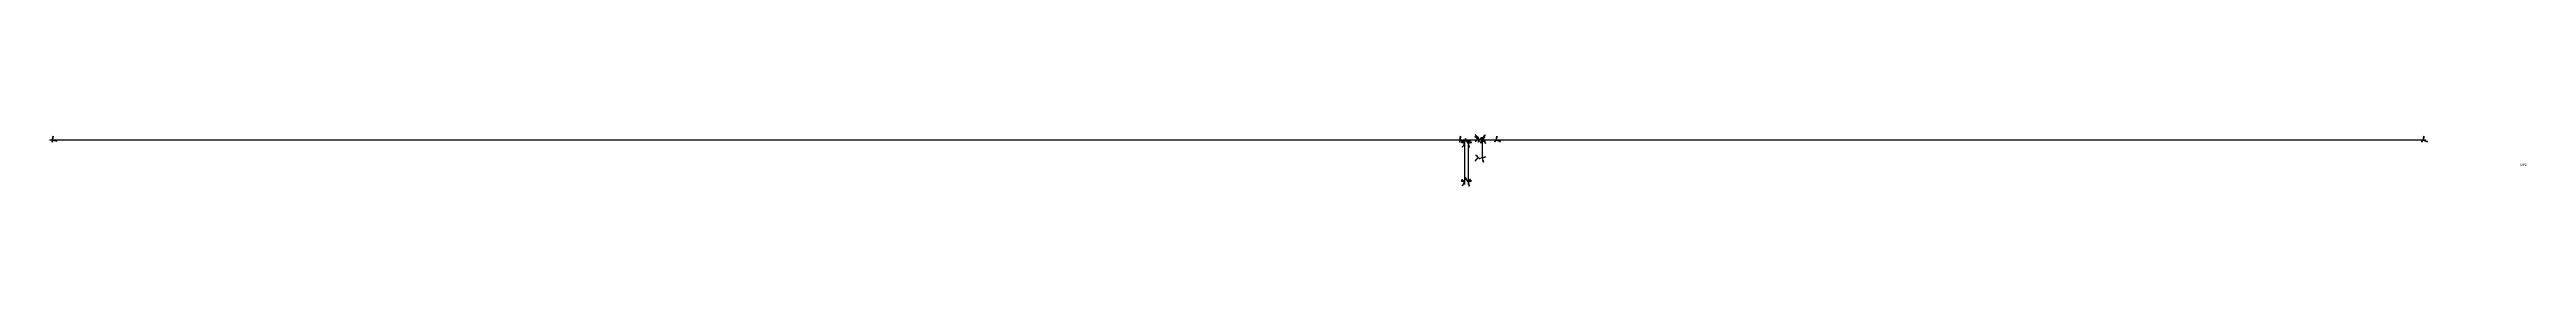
# Model space of a CAD drawing. Header units: millimetres. Extents: x -5506 to 13, y -66 to 67.
# Drawn here: x -5451 to -145, y -44 to 67 of the extents above; entities that cross this region are included whole.
import ezdxf

# ---------------------------------------------------------------- set-up
doc = ezdxf.new("R2010")
doc.units = ezdxf.units.MM
for name, color, linetype in [('Anschlag_ID_GUID_88767C9E_9671_4627_8890_454D153A0A7E', 1, 'Continuous'), ('AutoDetect_14_14', 1, 'Continuous'), ('AutoDetect_18_1', 1, 'Continuous'), ('AutoDetect_19_13', 1, 'Continuous'), ('AutoDetect_20_15', 1, 'Continuous'), ('AutoDetect_21_11', 1, 'Continuous'), ('AutoDetect_22_12', 1, 'Continuous'), ('AutoDetect_23_16', 1, 'Continuous'), ('AutoDetect_27_9', 1, 'Continuous'), ('AutoDetect_29_10', 1, 'Continuous')]:
    doc.layers.add(name, color=color, linetype=linetype)
doc.styles.get("Standard").update_dxf_attribs({"font": 'arial.ttf'})

# ---------------------------------------------------------------- blocks, each defined once
blk = doc.blocks.new('Kontrollpunkt')
at = {"color": 0}
for q in [(0, 6), (8, 0), (0, 0, 4)]:
    blk.add_line((0, 0), q, dxfattribs=at)
for points in [[(0.25, 8, -0.25), (-0.25, 8, -0.25), (-0.25, 8, 0.25), (0, 10, 0), (-0.25, 8, -0.25), (0.25, 8, 0.25), (0, 10, 0), (0.25, 8, -0.25), (0.25, 8, 0.25), (-0.25, 8, 0.25)], [(0.25, 6, -0.25), (-0.25, 6, -0.25), (-0.25, 6, 0.25), (0, 8, 0), (-0.25, 6, -0.25), (0.25, 6, 0.25), (0, 8, 0), (0.25, 6, -0.25), (0.25, 6, 0.25), (-0.25, 6, 0.25)], [(0.25, 0.25, 4), (-0.25, 0.25, 4), (-0.25, -0.25, 4), (0, 0, 6), (-0.25, 0.25, 4), (0.25, -0.25, 4), (0, 0, 6), (0.25, 0.25, 4), (0.25, -0.25, 4), (-0.25, -0.25, 4)], [(0.25, 0.25, 6), (-0.25, 0.25, 6), (-0.25, -0.25, 6), (0, 0, 8), (-0.25, 0.25, 6), (0.25, -0.25, 6), (0, 0, 8), (0.25, 0.25, 6), (0.25, -0.25, 6), (-0.25, -0.25, 6)], [(0.25, 0.25, 8), (-0.25, 0.25, 8), (-0.25, -0.25, 8), (0, 0, 10), (-0.25, 0.25, 8), (0.25, -0.25, 8), (0, 0, 10), (0.25, 0.25, 8), (0.25, -0.25, 8), (-0.25, -0.25, 8)], [(8, 0.25, -0.25), (8, 0.25, 0.25), (8, -0.25, 0.25), (10, 0, 0), (8, 0.25, 0.25), (8, -0.25, -0.25), (10, 0, 0), (8, 0.25, -0.25), (8, -0.25, -0.25), (8, -0.25, 0.25)]]:
    blk.add_polyline3d(points, dxfattribs=at)

msp = doc.modelspace()

# ---------------------------------------------------------------- linework, layer by layer
at = {"layer": 'AutoDetect_14_14', "color": 1}
msp.add_line((-2382, 57, -441), (-2382, 17.5, -441), dxfattribs=at)
at = {"layer": 'AutoDetect_18_1', "color": 1}
msp.add_line((-360, 55, -344), (-2382, 55, -344), dxfattribs=at)
at = {"layer": 'AutoDetect_19_13', "color": 1}
msp.add_line((-2412, 55, -336), (-2412, -40, -336), dxfattribs=at)
at = {"layer": 'AutoDetect_20_15', "color": 1}
msp.add_line((-2420, 55, -336), (-2420, -40, -336), dxfattribs=at)
at = {"layer": 'AutoDetect_21_11', "color": 1}
msp.add_line((-2412, 55, -450), (-2412, -40, -450), dxfattribs=at)
at = {"layer": 'AutoDetect_22_12', "color": 1}
msp.add_line((-2420, 55, -450), (-2420, -40, -450), dxfattribs=at)
at = {"layer": 'AutoDetect_23_16', "color": 1}
msp.add_line((-2390, 55, -344), (-5451.4, 55, -344), dxfattribs=at)
at = {"layer": 'AutoDetect_27_9', "color": 1}
msp.add_line((-2382, 60, -349), (-2382, 60, -404), dxfattribs=at)
at = {"layer": 'AutoDetect_29_10', "color": 1}
msp.add_line((-2390, 60, -349), (-2390, 60, -404), dxfattribs=at)

# ---------------------------------------------------------------- block references
at = {"layer": 'Anschlag_ID_GUID_88767C9E_9671_4627_8890_454D153A0A7E', "color": 2, "extrusion": (-0.57735, -0.57735, 0.57735), "rotation": 221.2517273811564}
msp.add_blockref('Kontrollpunkt', (-1732.3, -1311.3, 1090.7), dxfattribs=at)
at = {"layer": 'Anschlag_ID_GUID_88767C9E_9671_4627_8890_454D153A0A7E', "color": 2, "extrusion": (-0.57735, 0.57735, 0.57735), "rotation": 266.6320672140786}
msp.add_blockref('Kontrollpunkt', (1677.6, -1342.9, 1135.4), dxfattribs=at)
at = {"layer": 'AutoDetect_14_14', "color": 2, "extrusion": (0.578134, -0.575779, 0.578134), "rotation": 129.3254885817834}
msp.add_blockref('Kontrollpunkt', (-1640.5, 639.2, -1664.9), dxfattribs=at)
at = {"layer": 'AutoDetect_14_14', "color": 2, "extrusion": (0.696364, 0.173648, 0.696364), "rotation": 91.41777319695942}
msp.add_blockref('Kontrollpunkt', (593.3, 1290, -1962.8), dxfattribs=at)
at = {"layer": 'AutoDetect_18_1', "color": 2, "extrusion": (0.575779, 0.755369, -0.312884), "rotation": 189.4057466312567}
msp.add_blockref('Kontrollpunkt', (1927.7, -764.8, -1222.3), dxfattribs=at)
at = {"layer": 'AutoDetect_18_1', "color": 2, "extrusion": (0.173648, 0.909844, -0.37687), "rotation": 195.1418732929828}
for p in [(2320.6, -464.4, -228.7), (369.8, -324.1, 116.1)]:
    msp.add_blockref('Kontrollpunkt', p, dxfattribs=at)
at = {"layer": 'AutoDetect_19_13', "color": 1, "extrusion": (0.696364, 0.173648, 0.696364), "rotation": 180}
for p in [(631.1, 1380.3, -1905.1), (550.6, 1394.3, -1919.5)]:
    msp.add_blockref('Kontrollpunkt', p, dxfattribs=at)
at = {"layer": 'AutoDetect_20_15', "color": 1, "extrusion": (-0.696364, 0.173648, 0.696364), "rotation": 180}
for p in [(538, -1884.5, 1459.7), (618.5, -1870.5, 1445.3)]:
    msp.add_blockref('Kontrollpunkt', p, dxfattribs=at)
at = {"layer": 'AutoDetect_21_11', "color": 1, "extrusion": (0.696364, 0.173648, -0.696364), "rotation": 331.9820715720424}
for p in [(631.1, -1944.4, -1357.8), (550.6, -1958.4, -1372.2)]:
    msp.add_blockref('Kontrollpunkt', p, dxfattribs=at)
at = {"layer": 'AutoDetect_22_12', "color": 1, "extrusion": (-0.696364, 0.173648, -0.696364), "rotation": 17.30978033064727}
for p in [(538, 1320.4, 2007.1), (618.5, 1306.4, 1992.7)]:
    msp.add_blockref('Kontrollpunkt', p, dxfattribs=at)
at = {"layer": 'AutoDetect_23_16', "color": 2, "extrusion": (0.173648, 0.909844, -0.37687), "rotation": 175.8859468131042}
for p in [(5359.2, -683, -765.9), (2397.2, -470, -242.3)]:
    msp.add_blockref('Kontrollpunkt', p, dxfattribs=at)
at = {"layer": 'AutoDetect_23_16', "color": 2, "extrusion": (-0.575779, 0.755369, -0.312884), "rotation": 193.4141886493832}
msp.add_blockref('Kontrollpunkt', (1867.4, 140.3, 1525.3), dxfattribs=at)
at = {"layer": 'AutoDetect_27_9', "color": 1, "extrusion": (0.696364, 0.696364, 0.173648), "rotation": 77.24859307823723}
for p in [(1726.8, -64.5, -1678.6), (1726.8, -106.8, -1686.1)]:
    msp.add_blockref('Kontrollpunkt', p, dxfattribs=at)
at = {"layer": 'AutoDetect_29_10', "color": 1, "extrusion": (-0.696364, 0.696364, 0.173648), "rotation": 279.8510761165839}
for p in [(1647.6, -650.4, 1644.4), (1647.6, -692.8, 1637)]:
    msp.add_blockref('Kontrollpunkt', p, dxfattribs=at)

# ---------------------------------------------------------------- texts
at = {"layer": 'Anschlag_ID_GUID_88767C9E_9671_4627_8890_454D153A0A7E', "color": 5}
msp.add_text('BP2', height=5, dxfattribs=at).set_placement((-157.5, 0))

doc.saveas('drawing.dxf')
